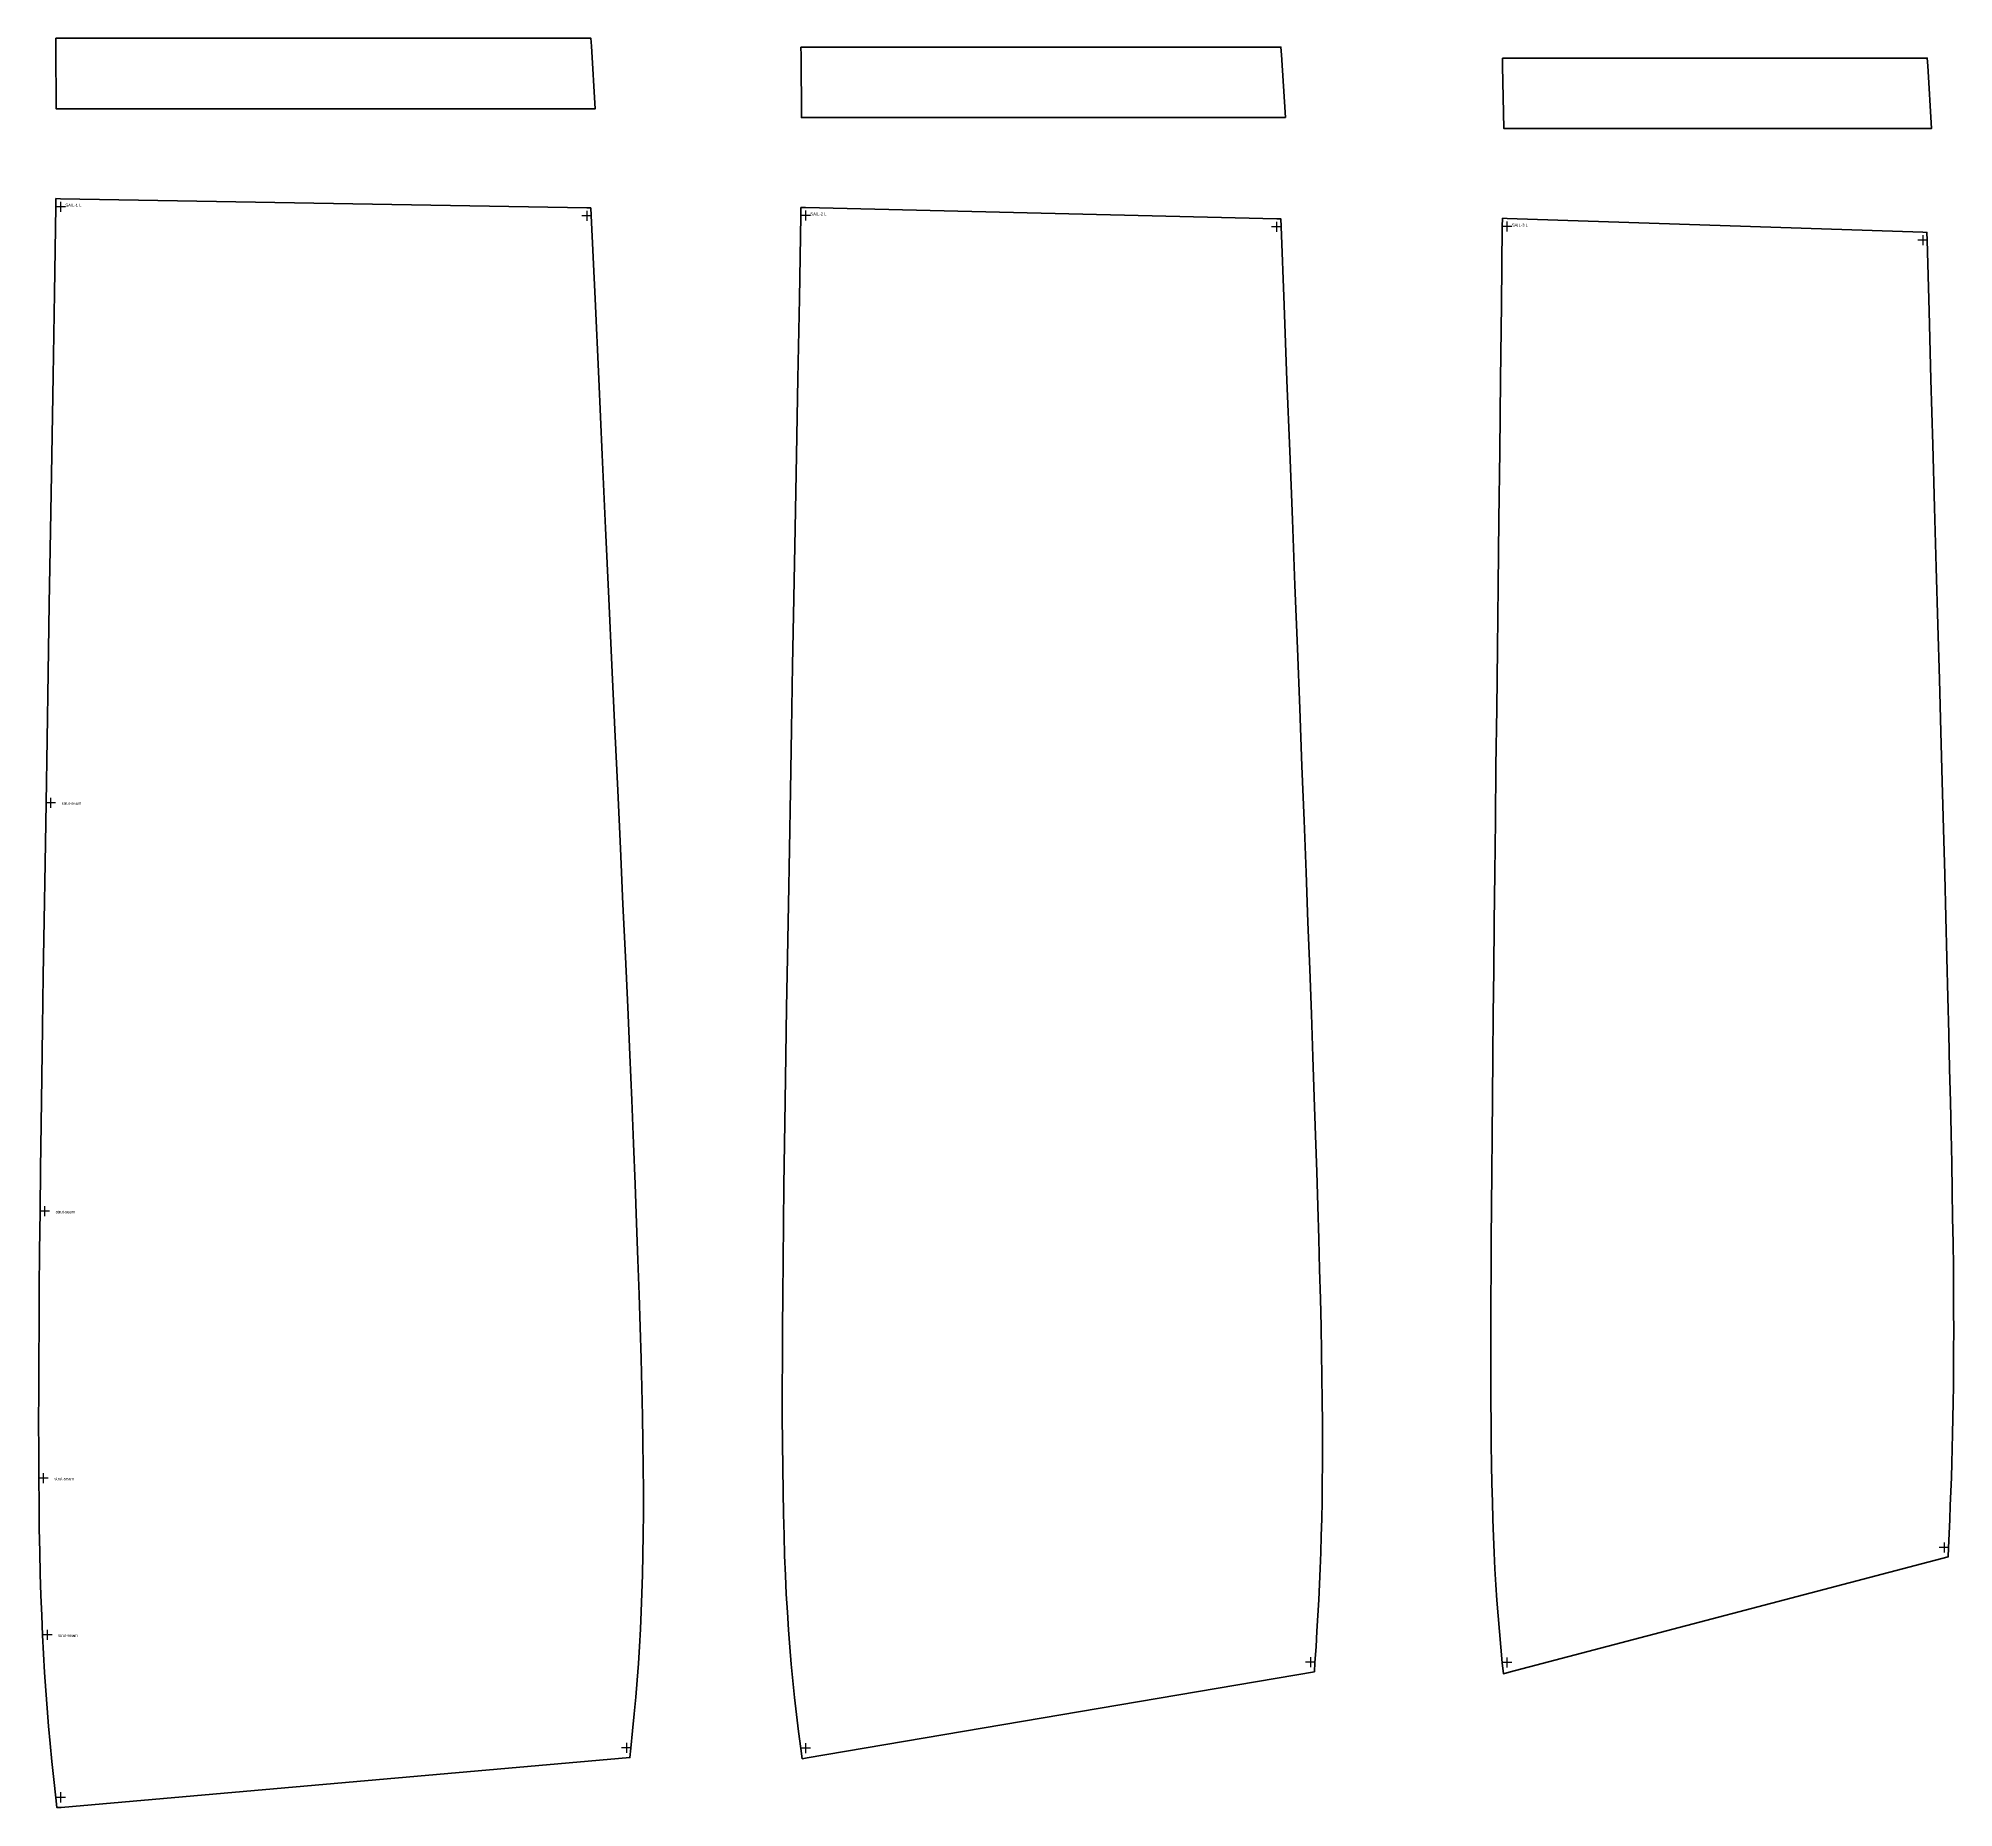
# Model space of a CAD drawing. Header units: millimetres. Extents: x -5850 to 7569, y -5370 to 4550.
# Drawn here: x 178 to 2090, y 913 to 2680 of the extents above; entities that cross this region are included whole.
import ezdxf

# ---------------------------------------------------------------- set-up
doc = ezdxf.new("R2010")
doc.units = ezdxf.units.MM
doc.layers.add('CUT', color=6, linetype='Continuous', lineweight=50)
doc.layers.add('PEN', color=5, linetype='Continuous')
doc.layers.add('TEXT', color=3, linetype='Continuous')

msp = doc.modelspace()

# ---------------------------------------------------------------- linework, layer by layer
at = {"layer": 'CUT'}
for points in [[(195.6, 2679.8), (195.6, 2671.8), (195.7, 2609.4), (734.1, 2609.5), (730.2, 2672.1), (729.7, 2679.8), (195.6, 2679.8)], [(939.4, 2671), (939.5, 2663), (939.9, 2600.6), (1423, 2600.8), (1419, 2663.3), (1418.6, 2671), (939.4, 2671)], [(1639.7, 2660.1), (1639.9, 2652), (1641.2, 2589.7), (2068.1, 2589.8), (2064.3, 2652.3), (2063.8, 2660.1), (1639.7, 2660.1)], [(195.6, 2519.8), (195.5, 2511.8), (194.1, 2425.5), (192.8, 2342.9), (191.5, 2263.8), (190.2, 2188.1), (189, 2115.4), (187.9, 2046.2), (186.8, 1979.8), (185.8, 1916.6), (184.8, 1856.4), (183.9, 1799), (183, 1744.2), (182.3, 1692.2), (181.5, 1642.7), (180.9, 1595.8), (180.3, 1551.2), (179.8, 1508.9), (179.3, 1468.8), (179, 1430.9), (178.7, 1394.9), (178.5, 1360.9), (178.4, 1328.8), (178.3, 1298.4), (178.4, 1269.6), (178.5, 1242.4), (178.7, 1216.6), (179, 1192.1), (179.5, 1168.9), (180, 1146.7), (180.6, 1125.6), (181.4, 1105.3), (182.2, 1085.8), (183.2, 1066.9), (184.3, 1048.5), (185.5, 1030.5), (186.8, 1012.7), (188.3, 995), (189.9, 977.4), (191.6, 959.6), (193.5, 941.6), (195.5, 923.3), (196.6, 913.5), (196.6, 913.5), (200.9, 913.8), (768.6, 963.5), (768.6, 963.5), (769.6, 972.8), (771.3, 990.1), (773, 1007), (774.5, 1023.9), (775.9, 1040.6), (777.1, 1057.4), (778.2, 1074.4), (779.2, 1091.6), (780, 1109.3), (780.7, 1127.4), (781.3, 1146.2), (781.7, 1165.8), (781.9, 1186.1), (782.1, 1207.5), (782.1, 1229.9), (781.9, 1253.6), (781.6, 1278.5), (781.1, 1304.8), (780.5, 1332.6), (779.8, 1361.9), (778.9, 1393), (777.8, 1425.8), (776.6, 1460.5), (775.3, 1497.1), (773.8, 1535.8), (772.2, 1576.5), (770.4, 1619.6), (768.4, 1664.9), (766.4, 1712.5), (764.1, 1762.8), (761.7, 1815.5), (759.2, 1870.9), (756.5, 1929), (753.7, 1989.8), (750.7, 2054.1), (747.7, 2120.7), (744.4, 2190.8), (741, 2263.9), (737.5, 2339.9), (733.8, 2419.6), (730, 2502.8), (729.6, 2510.5), (729.6, 2510.5), (725.6, 2510.6), (200.1, 2519.7), (195.6, 2519.8)], [(939.4, 2511), (939.3, 2503), (937.8, 2419.9), (936.4, 2340.2), (935, 2263.7), (933.7, 2190.6), (932.4, 2120.9), (931.1, 2053.7), (930, 1989.8), (928.9, 1928.8), (927.8, 1870.3), (926.9, 1815.1), (926, 1762.2), (925.1, 1712), (924.3, 1664.4), (923.6, 1618.9), (923, 1575.9), (922.4, 1535), (922, 1496.4), (921.6, 1459.8), (921.2, 1425), (921, 1392.2), (920.9, 1361.2), (920.8, 1331.8), (920.8, 1304), (921, 1277.7), (921.2, 1252.8), (921.5, 1229.2), (921.9, 1206.8), (922.5, 1185.4), (923.1, 1165), (923.9, 1145.5), (924.8, 1126.7), (925.8, 1108.6), (926.9, 1091), (928.2, 1073.8), (929.7, 1056.8), (931.3, 1040), (933.1, 1023.3), (935, 1006.5), (937.1, 989.6), (939.3, 972.4), (940.7, 962.3), (940.7, 962.3), (945.5, 963.1), (1452, 1049.2), (1452, 1049.2), (1452.6, 1058.3), (1453.7, 1074.2), (1454.6, 1089.8), (1455.5, 1105.4), (1456.4, 1120.9), (1457.1, 1136.5), (1457.8, 1152.2), (1458.4, 1168.3), (1458.9, 1184.7), (1459.3, 1201.7), (1459.6, 1219.2), (1459.9, 1237.5), (1460, 1256.6), (1460, 1276.6), (1460, 1297.6), (1459.8, 1319.8), (1459.5, 1343.1), (1459.1, 1367.8), (1458.6, 1393.9), (1458, 1421.5), (1457.2, 1450.6), (1456.4, 1481.3), (1455.4, 1513.9), (1454.4, 1548.3), (1453.2, 1584.5), (1451.9, 1622.9), (1450.5, 1663.1), (1449, 1705.7), (1447.3, 1750.6), (1445.6, 1797.4), (1443.7, 1846.9), (1441.7, 1899.1), (1439.6, 1953.1), (1437.4, 2010.9), (1435.1, 2070.7), (1432.6, 2133.9), (1430.1, 2199.2), (1427.4, 2267.7), (1424.6, 2338.3), (1421.7, 2413.3), (1418.7, 2491.8), (1418.4, 2499.6), (1418.4, 2499.6), (1414.4, 2499.6), (944, 2510.9), (939.4, 2511)], [(1639.7, 2500.1), (1639.6, 2492), (1638.7, 2414), (1637.8, 2339.2), (1637, 2267.5), (1636.2, 2199), (1635.4, 2133.2), (1634.7, 2070.5), (1634, 2010.5), (1633.3, 1953.3), (1632.7, 1898.7), (1632.1, 1846.7), (1631.6, 1797.2), (1631, 1749.7), (1630.6, 1705.3), (1630.1, 1662.8), (1629.7, 1622.4), (1629.4, 1584.1), (1629.1, 1547.7), (1628.8, 1513.4), (1628.6, 1480.9), (1628.4, 1450.1), (1628.3, 1420.9), (1628.2, 1393.4), (1628.2, 1367.3), (1628.2, 1342.7), (1628.3, 1319.2), (1628.4, 1297.1), (1628.6, 1276.1), (1628.9, 1256.1), (1629.3, 1237), (1629.7, 1218.7), (1630.2, 1201.2), (1630.8, 1184.3), (1631.5, 1167.8), (1632.3, 1151.8), (1633.2, 1136), (1634.2, 1120.5), (1635.4, 1104.9), (1636.7, 1089.4), (1638.1, 1073.8), (1639.6, 1058), (1640.7, 1047.2), (1640.7, 1047.2), (1646.6, 1048.7), (2084.8, 1163.9), (2084.8, 1163.9), (2085.2, 1173), (2085.8, 1187.2), (2086.4, 1201.2), (2086.9, 1215.2), (2087.5, 1229.1), (2088, 1243.1), (2088.4, 1257.4), (2088.8, 1271.9), (2089.2, 1286.8), (2089.5, 1302.2), (2089.8, 1318.1), (2090, 1334.7), (2090.2, 1352.1), (2090.2, 1370.3), (2090.3, 1389.5), (2090.2, 1409.7), (2090.1, 1431), (2089.9, 1453.4), (2089.6, 1477.2), (2089.2, 1502.4), (2088.8, 1528.9), (2088.3, 1557.1), (2087.7, 1586.6), (2087, 1618.1), (2086.2, 1651), (2085.4, 1686.1), (2084.5, 1722.6), (2083.5, 1761.7), (2082.5, 1802.5), (2081.3, 1844.9), (2080.1, 1890.5), (2078.8, 1937.9), (2077.4, 1987.6), (2076, 2039.8), (2074.5, 2094.4), (2072.9, 2151.4), (2071.2, 2211.3), (2069.4, 2274), (2067.6, 2339.2), (2065.7, 2407.3), (2063.8, 2478.3), (2063.6, 2486), (2063.6, 2486), (2059.5, 2486.2), (1644.4, 2499.9), (1639.7, 2500.1)]]:
    msp.add_lwpolyline(points, dxfattribs=at)
at = {"layer": 'PEN'}
for p, q in [((205, 2511.7), (195, 2511.7)), ((200, 2516.7), (200, 2506.7)), ((725.5, 2507.6), (725.5, 2497.6)), ((943.8, 2507.9), (943.8, 2497.9)), ((730.5, 2502.6), (720.5, 2502.6)), ((948.8, 2502.9), (938.8, 2502.9)), ((1419.2, 2491.7), (1409.2, 2491.7)), ((1414.2, 2496.7), (1414.2, 2486.7)), ((1649.1, 2491.9), (1639.1, 2491.9)), ((1644.1, 2496.9), (1644.1, 2486.9)), ((2064.3, 2478.2), (2054.3, 2478.2)), ((2059.3, 2483.2), (2059.3, 2473.2)), ((195.3, 1916.6), (185.3, 1916.6)), ((190.3, 1921.6), (190.3, 1911.6)), ((184.3, 1513.8), (184.3, 1503.8)), ((189.3, 1508.8), (179.3, 1508.8)), ((183, 1247.4), (183, 1237.4)), ((188, 1242.4), (178, 1242.4)), ((2085.7, 1173.2), (2075.7, 1173.2)), ((2080.7, 1178.2), (2080.7, 1168.2)), ((186.7, 1091), (186.7, 1081)), ((191.7, 1086), (181.7, 1086)), ((1453.1, 1058.6), (1443.1, 1058.6)), ((1448.1, 1063.6), (1448.1, 1053.6)), ((1649.1, 1058.4), (1639.1, 1058.4)), ((1644.1, 1063.4), (1644.1, 1053.4)), ((765.1, 978.3), (765.1, 968.3)), ((943.8, 977.9), (943.8, 967.9)), ((770.1, 973.3), (760.1, 973.3)), ((948.8, 972.9), (938.8, 972.9)), ((205, 923.8), (195, 923.8)), ((200, 928.8), (200, 918.8))]:
    msp.add_line(p, q, dxfattribs=at)

# ---------------------------------------------------------------- texts
at = {"layer": 'TEXT'}
for s, p in [('SAIL-1 L', (205, 2511.7)), ('SAIL-2 L', (948.8, 2502.9)), ('SAIL-3 L', (1649.1, 2491.9))]:
    msp.add_text(s, height=3, dxfattribs=at).set_placement(p)
at = {"layer": 'text'}
for p in [(201.3, 1914.6), (195.3, 1506.8), (194, 1240.4), (197.7, 1084)]:
    msp.add_text('strut-seam', height=3, dxfattribs=at).set_placement(p)

doc.saveas('drawing.dxf')
